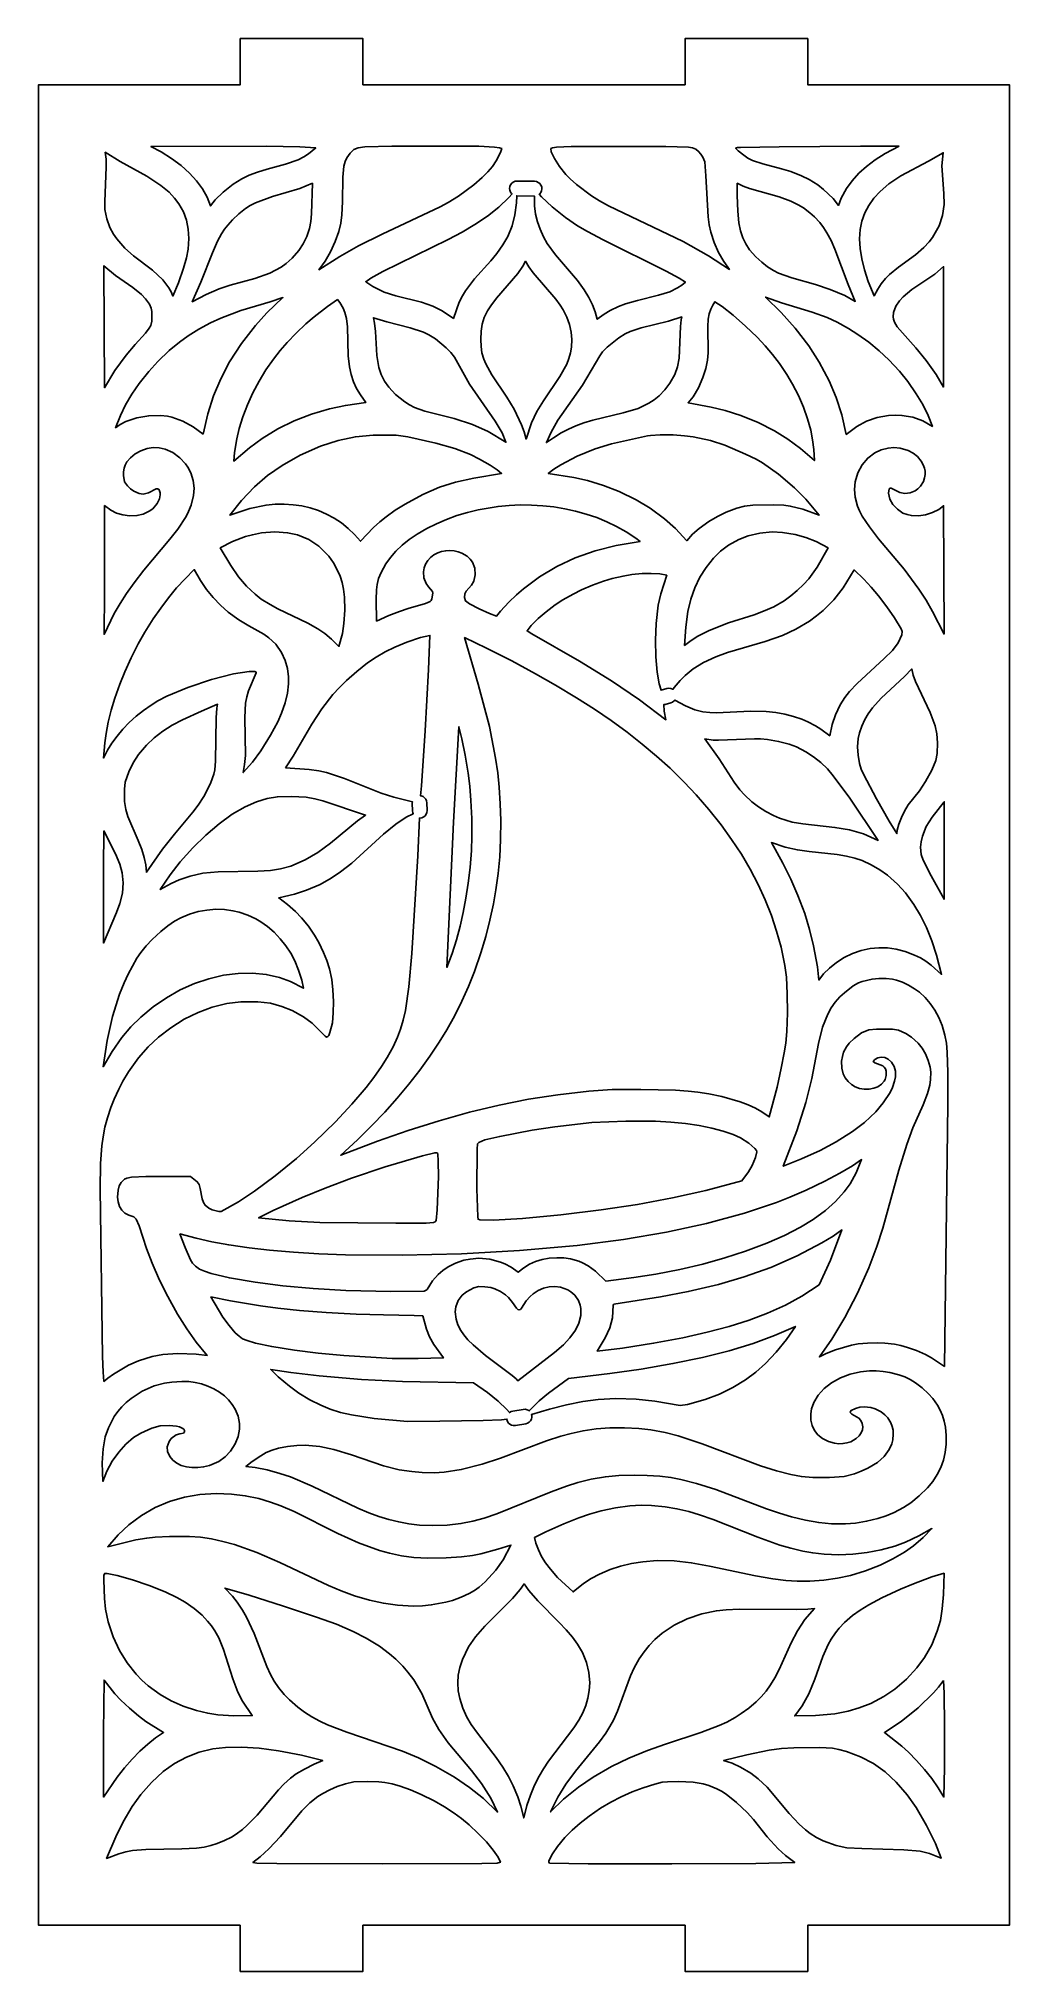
# Model space of a CAD drawing. Header units: millimetres. Extents: x 0 to 63, y 0 to 126.
import ezdxf

# ---------------------------------------------------------------- set-up
doc = ezdxf.new("R2010")
doc.units = ezdxf.units.MM
doc.layers.add('CUT', color=1, linetype='Continuous')

msp = doc.modelspace()

# ---------------------------------------------------------------- linework, layer by layer
at = {"layer": 'CUT'}
for points in [[(13.134, 3), (13.134, 0), (21.134, 0), (21.134, 3), (42.134, 3), (42.134, 0), (50.134, 0), (50.134, 3), (63.2679, 3), (63.2679, 123), (50.134, 123), (50.134, 126), (42.134, 126), (42.134, 123), (21.134, 123), (21.134, 126), (13.134, 126), (13.134, 123), (0, 123), (0, 3)], [(8.8542, 115.6101), (9.1463, 115.2228), (9.4304, 114.7141), (9.6289, 114.1724), (9.7463, 113.5904), (9.786, 112.9618), (9.7482, 112.2817), (9.6427, 111.7094), (9.451, 111.0472), (9.1047, 110.0848), (8.7481, 109.2121), (8.6497, 109.4555), (8.4824, 109.7607), (8.0846, 110.2798), (7.4191, 110.9093), (6.1778, 111.8421), (5.6265, 112.3327), (5.0971, 112.9407), (4.8837, 113.2556), (4.6497, 113.6899), (4.434, 114.2611), (4.3172, 114.8562), (4.3103, 115.3795), (4.4002, 117.6109), (4.3911, 118.1501), (4.3392, 118.5952), (5.3113, 117.9967), (7.0558, 117.0436), (7.9718, 116.434), (8.5016, 115.9834)], [(9.2808, 117.7212), (8.6661, 118.1821), (7.9837, 118.6144), (7.3217, 118.9719), (14.8561, 118.9832), (17.0272, 118.9405), (18.0571, 118.8722), (17.5849, 118.4819), (17.2912, 118.2901), (16.9189, 118.0976), (16.0908, 117.8135), (14.9035, 117.4998), (14.2739, 117.3048), (13.7227, 117.0934), (13.2324, 116.8567), (12.6715, 116.5095), (12.0217, 115.9943), (11.5031, 115.4834), (11.204, 115.0912), (10.9763, 115.6696), (10.68, 116.2016), (10.2945, 116.7251), (9.8268, 117.2329)], [(19.6863, 113.9759), (19.758, 114.5182), (19.7999, 115.3609), (19.8278, 116.9734), (19.9002, 117.6811), (19.979, 117.9875), (20.0892, 118.2369), (20.2976, 118.5316), (20.5488, 118.7842), (20.825, 118.8925), (21.2587, 118.9521), (23.0237, 118.9996), (28.6963, 118.9811), (29.7204, 118.9328), (30.0468, 118.8855), (30.1786, 118.8348), (30.1023, 118.5696), (29.8228, 118.024), (29.5832, 117.6692), (29.2851, 117.3179), (28.9154, 116.9475), (28.3712, 116.4742), (27.3672, 115.739), (26.6934, 115.3236), (26.1663, 115.046), (22.3865, 113.2598), (20.8506, 112.4921), (19.6218, 111.8026), (18.2702, 110.9339), (18.674, 111.4928), (19.0308, 112.1118), (19.3291, 112.7687), (19.5576, 113.4379)], [(36.0374, 115.7525), (35.0474, 116.4951), (34.6345, 116.8633), (34.3619, 117.1461), (33.9582, 117.66), (33.6124, 118.1969), (33.4077, 118.6201), (33.3904, 118.8329), (33.4939, 118.8813), (33.7556, 118.9209), (34.7161, 118.9593), (40.8744, 118.9659), (42.3588, 118.9306), (42.6239, 118.8892), (42.833, 118.7845), (43.01, 118.6436), (43.1685, 118.4672), (43.3006, 118.2638), (43.4135, 117.9725), (43.4945, 117.0493), (43.6285, 114.3899), (43.6957, 113.8534), (43.8055, 113.3769), (44.0312, 112.7036), (44.3187, 112.0602), (44.6585, 111.4655), (45.0246, 110.959), (43.6606, 111.8389), (42.0062, 112.7839), (37.1478, 115.1), (36.5541, 115.4233)], [(56.0781, 118.9906), (55.1812, 118.5081), (54.5319, 118.1011), (53.9591, 117.6745), (53.4628, 117.228), (53.0171, 116.7264), (52.6607, 116.2216), (52.3072, 115.5972), (52.1329, 115.1321), (51.777, 115.5721), (51.1558, 116.1686), (50.7876, 116.4606), (50.2192, 116.8157), (49.7218, 117.0631), (49.0316, 117.3321), (48.4069, 117.523), (47.193, 117.8397), (46.5348, 118.0552), (46.2269, 118.2187), (45.9602, 118.3983), (45.5938, 118.6875), (45.4214, 118.8591), (45.5585, 118.9007), (45.7421, 118.9107), (48.2709, 118.9553), (53.559, 119)], [(54.0753, 110.1577), (53.8238, 110.919), (53.6457, 111.6373), (53.5409, 112.3137), (53.5091, 112.95), (53.5498, 113.5477), (53.6627, 114.1089), (53.8478, 114.636), (54.1054, 115.1316), (54.4363, 115.5979), (54.8413, 116.0369), (55.4056, 116.5257), (56.1951, 117.0471), (57.9935, 118.0054), (58.9585, 118.5603), (58.8581, 117.7084), (59.0035, 115.9), (59.01, 115.1799), (58.9129, 114.4612), (58.6869, 113.8035), (58.267, 113.0409), (58.0517, 112.7567), (57.6984, 112.3743), (57.1594, 111.9004), (56.0338, 111.0952), (55.4663, 110.6326), (55.1909, 110.3553), (54.9225, 110.0234), (54.6951, 109.6773), (54.4532, 109.225)], [(12.1149, 113.5738), (12.3245, 113.8503), (12.639, 114.1959), (13.0441, 114.5716), (13.4798, 114.9241), (13.7806, 115.1123), (14.1423, 115.2897), (15.241, 115.7009), (17.0325, 116.2343), (17.8467, 116.5693), (17.7897, 114.578), (17.7426, 114.09), (17.6483, 113.6224), (17.4739, 113.1059), (17.2442, 112.6261), (16.961, 112.1844), (16.534, 111.6885), (16.1356, 111.3387), (15.8046, 111.1048), (15.4468, 110.896), (15.0624, 110.7135), (14.091, 110.3681), (12.4781, 109.9196), (11.7676, 109.6885), (10.9169, 109.3311), (10.015, 108.8525), (10.57, 110.121), (11.3382, 112.0476), (11.6656, 112.7921), (11.9189, 113.2678)], [(35.862, 109.1318), (35.5621, 109.624), (35.1154, 110.2302), (33.6853, 111.9026), (33.152, 112.6459), (32.9113, 113.0803), (32.6916, 113.5746), (32.5118, 114.0663), (32.3803, 114.5554), (32.308, 115.1043), (32.315768, 115.739424), (31.16193, 115.753536), (31.157203, 115.754217), (31.1469, 115.2882), (31.0471, 114.5049), (30.8616, 113.7885), (30.5792, 113.1107), (30.261, 112.5552), (29.8596, 111.9913), (29.4739, 111.5241), (28.4103, 110.3384), (27.8154, 109.5533), (27.6244, 109.2397), (27.4173, 108.8242), (27.0386, 107.7621), (26.303, 108.2547), (25.6849, 108.5527), (24.9439, 108.8124), (23.2826, 109.2421), (22.5178, 109.4832), (21.7712, 109.8399), (21.3139, 110.1471), (21.6483, 110.3781), (22.4416, 110.8143), (26.6931, 112.9096), (27.6077, 113.3912), (28.4375, 113.8748), (29.2603, 114.4294), (29.9974, 115.0238), (30.6501, 115.6382), (30.855136, 115.87397), (30.824263, 115.898265), (30.749204, 115.998602), (30.702671, 116.114946), (30.687836, 116.23937), (30.70571, 116.363394), (30.755074, 116.478566), (30.832565, 116.577037), (30.932902, 116.652096), (31.049246, 116.698629), (31.17367, 116.713464), (32.327508, 116.699352), (32.451532, 116.681478), (32.566704, 116.632114), (32.665175, 116.554623), (32.740234, 116.454286), (32.786767, 116.337942), (32.801602, 116.213518), (32.783729, 116.089494), (32.734364, 115.974322), (32.656873, 115.875851), (32.631166, 115.85662), (32.7661, 115.689), (33.4631, 115.0276), (34.3289, 114.3432), (35.1318, 113.7987), (35.765, 113.429), (36.7978, 112.8823), (40.9045, 110.8353), (41.7434, 110.3806), (42.1518, 110.1255), (41.9118, 109.9274), (41.645, 109.7548), (41.1288, 109.4912), (40.3995, 109.2678), (39.0409, 108.9376), (38.2465, 108.7125), (37.7929, 108.5479), (37.2586, 108.2729), (36.865, 108.0316), (36.4046, 107.7032), (36.2744, 108.1867), (36.1015, 108.6495)], [(49.512, 115.1698), (49.8514, 114.9624), (50.2696, 114.6512), (50.5586, 114.3908), (50.9128, 114.0056), (51.1559, 113.6871), (51.3807, 113.342), (51.6531, 112.8391), (51.8958, 112.2852), (52.7611, 109.9809), (53.2297, 108.8702), (52.5367, 109.2543), (51.5886, 109.6459), (50.6232, 109.9648), (49.0909, 110.403), (48.2328, 110.7153), (47.9002, 110.8783), (47.508, 111.124), (47.127, 111.4251), (46.7367, 111.7848), (46.3377, 112.2378), (46.0881, 112.6149), (45.8927, 113.0228), (45.7452, 113.4781), (45.6402, 113.9974), (45.5611, 114.7599), (45.5285, 115.7772), (45.5343, 116.5742), (45.9121, 116.3916), (46.3414, 116.234), (48.2746, 115.6803), (49.0232, 115.4132)], [(6.7041, 109.311), (6.9693, 109.0394), (7.2237, 108.696), (7.3437, 108.4253), (7.3794, 108.2154), (7.3736, 107.5778), (7.3037, 107.3095), (7.2102, 107.1317), (6.9652, 106.8091), (6.29, 106.0662), (5.7031, 105.3712), (4.9694, 104.3578), (4.2935, 103.2371), (4.2553, 111.1981), (5.0083, 110.5538), (6.137, 109.7716)], [(29.5394, 104.0819), (29.1391, 104.7979), (29.0096, 105.1105), (28.8962, 105.5119), (28.8373, 105.9287), (28.8204, 106.3955), (28.8421, 106.9213), (28.9144, 107.3863), (29.0485, 107.8188), (29.2571, 108.248), (29.4708, 108.5846), (29.8429, 109.0738), (31.2366, 110.6971), (31.5672, 111.1632), (31.7364, 111.484), (31.9511, 111.13), (32.2394, 110.7371), (33.7012, 109.0082), (33.9964, 108.6243), (34.1885, 108.3229), (34.4309, 107.8466), (34.6062, 107.3631), (34.7146, 106.8748), (34.756, 106.3834), (34.7305, 105.8908), (34.6672, 105.5213), (34.5659, 105.153), (34.4264, 104.7869), (33.9664, 103.9798), (32.9092, 102.3956), (32.4764, 101.6819), (32.1321, 100.9472), (31.7667, 99.8984), (31.6426, 100.3575), (31.4708, 100.8304), (30.9886, 101.8441), (30.5211, 102.6337)], [(55.7753, 107.5252), (55.7114, 107.7018), (55.6889, 107.8702), (55.7242, 108.1411), (55.8796, 108.5565), (56.1041, 108.9037), (56.3497, 109.1717), (56.9217, 109.643), (58.4103, 110.6474), (58.9824, 111.1421), (58.9814, 105.862), (58.9695, 103.2869), (58.4891, 104.1032), (57.841, 105.0211), (57.1734, 105.849), (55.9639, 107.2188)], [(7.1843, 104.3105), (7.775, 104.9572), (8.5111, 105.6614), (9.1718, 106.2092), (9.7342, 106.6167), (10.4478, 107.0647), (11.2109, 107.4738), (11.8836, 107.7844), (13.1753, 108.2723), (15.0844, 108.8324), (15.9233, 109.1214), (14.8688, 108.1234), (14.1239, 107.3028), (13.227, 106.1273), (12.4483, 104.9198), (11.8731, 103.8293), (11.406, 102.7109), (11.036, 101.5412), (10.7212, 100.2174), (10.0768, 100.693), (9.3886, 101.0617), (8.6745, 101.32), (8.396, 101.3808), (7.9508, 101.4323), (7.1711, 101.4156), (6.3948, 101.2782), (5.6797, 101.0312), (5.3044, 100.8359), (5.0094, 100.6338), (5.3289, 101.4395), (5.6651, 102.1299), (6.0768, 102.8275), (6.5547, 103.5212)], [(13.6109, 102.1307), (13.9644, 102.9027), (14.368, 103.6624), (14.8167, 104.4006), (15.3056, 105.1083), (15.7401, 105.6685), (16.196, 106.1962), (16.7819, 106.7976), (17.4216, 107.4055), (17.9625, 107.8703), (18.8228, 108.5403), (19.4729, 108.99), (19.6294, 108.8056), (19.8399, 108.4295), (19.9603, 108.1429), (20.069, 107.746), (20.1284, 107.2018), (20.1806, 105.3264), (20.2669, 104.6108), (20.3789, 104.0961), (20.5302, 103.6298), (20.7259, 103.1942), (20.9678, 102.7813), (21.3196, 102.2708), (19.992, 102.0893), (18.9487, 101.8695), (17.7868, 101.5253), (16.6622, 101.0849), (15.5875, 100.5536), (14.5725, 99.9358), (13.7382, 99.3258), (12.7161, 98.456), (12.7692, 99.0286), (12.9134, 99.9067), (13.0733, 100.5857), (13.3122, 101.3553)], [(43.5924, 105.0495), (43.6305, 105.5264), (43.6085, 107.2304), (43.6378, 107.7195), (43.7073, 108.0546), (43.8122, 108.3625), (43.9348, 108.6358), (44.078, 108.8529), (44.5485, 108.5468), (45.261, 107.9746), (46.0742, 107.2599), (46.8387, 106.5287), (47.3604, 105.9713), (47.8392, 105.403), (48.2833, 104.8181), (48.7687, 104.0976), (49.132, 103.4847), (49.5171, 102.738), (49.8447, 101.9833), (50.1126, 101.2248), (50.319, 100.4671), (50.4426, 99.8393), (50.521, 99.2176), (50.5601, 98.4878), (49.6483, 99.2808), (48.8268, 99.8886), (47.9509, 100.4332), (46.8888, 100.976), (45.7656, 101.4324), (44.7385, 101.758), (43.8277, 101.9809), (42.3307, 102.2578), (42.67, 102.6583), (43.0089, 103.2357), (43.2999, 103.9152), (43.4783, 104.4872)], [(50.1899, 105.968), (49.3073, 107.1226), (48.4036, 108.1396), (47.38, 109.1514), (48.4197, 108.7878), (50.4264, 108.176), (51.3977, 107.8253), (52.0373, 107.5251), (52.7889, 107.1103), (53.3982, 106.7229), (54.1044, 106.2123), (54.7786, 105.6564), (55.4156, 105.0607), (56.1049, 104.322), (56.6437, 103.6572), (57.2046, 102.8524), (57.6214, 102.1431), (57.974, 101.4217), (58.2518, 100.7148), (57.6283, 101.0809), (56.9673, 101.3135), (56.2611, 101.432), (55.8239, 101.4495), (55.3859, 101.427), (54.6529, 101.2995), (53.9509, 101.0597), (53.3195, 100.7175), (52.6364, 100.204), (52.3423, 101.4767), (51.982, 102.5984), (51.5163, 103.702), (50.8764, 104.905)], [(25.8654, 106.4247), (26.569, 105.8387), (26.855, 105.5486), (27.0946, 105.2269), (28.0875, 103.4788), (29.7652, 101.0624), (30.203, 100.2978), (30.4551, 99.6895), (29.2986, 100.3892), (28.2685, 100.854), (27.0767, 101.2404), (25.1654, 101.7206), (24.5035, 101.9599), (24.1681, 102.1261), (23.8598, 102.318), (23.2624, 102.8082), (22.8238, 103.2814), (22.5475, 103.6774), (22.332, 104.0998), (22.1729, 104.5595), (22.0316, 105.3424), (21.9637, 106.9032), (21.8942, 107.4559), (21.8168, 107.8058), (22.6886, 107.5355), (24.2197, 107.1565), (25.0729, 106.8624), (25.4311, 106.6909)], [(36.7568, 105.5733), (37.0632, 105.8851), (37.807, 106.5023), (38.22, 106.7557), (38.5615, 106.9129), (39.2669, 107.1456), (41.056, 107.5922), (41.9133, 107.8568), (41.8691, 107.6743), (41.8274, 107.2272), (41.7447, 105.167), (41.6479, 104.5998), (41.4557, 104.111), (41.1319, 103.5352), (40.8084, 103.0986), (40.4351, 102.7129), (40.1221, 102.4563), (39.7803, 102.2278), (39.0716, 101.8801), (38.0981, 101.5997), (36.1248, 101.1302), (35.5404, 100.9538), (35.0202, 100.7619), (34.5385, 100.5453), (34.0645, 100.2929), (33.5554, 99.9826), (33.0966, 99.6639), (33.4094, 100.3522), (33.8487, 101.1176), (35.4431, 103.4057), (36.5679, 105.3198)], [(17.0371, 98.8362), (18.378, 99.4242), (19.531, 99.8089), (20.6483, 100.0483), (21.8091, 100.1599), (23.3121, 100.1536), (24.0548, 100.049), (25.8942, 99.6361), (27.1197, 99.2885), (28.1498, 98.8823), (28.7249, 98.5924), (29.4391, 98.1846), (29.8954, 97.887), (30.1683, 97.6607), (28.3662, 97.3559), (27.1641, 97.081), (26.13, 96.7533), (25.0304, 96.2822), (23.8783, 95.6583), (23.2402, 95.2526), (22.6504, 94.8345), (22.2396, 94.5079), (21.8158, 94.1234), (20.9803, 93.2357), (20.5952, 93.6757), (20.1801, 94.0727), (19.736, 94.4311), (19.258, 94.743), (18.7588, 95.0092), (18.24, 95.23), (17.7034, 95.4049), (17.1512, 95.534), (16.5852, 95.6169), (16.0075, 95.6535), (15.4202, 95.6438), (14.8249, 95.5874), (13.7687, 95.3757), (12.451, 94.9421), (13.2185, 95.888), (14.06, 96.7788), (14.9195, 97.5212), (15.8613, 98.1808)], [(36.8194, 96.8725), (35.7788, 97.1906), (34.8838, 97.3898), (33.2153, 97.6563), (33.5875, 97.9395), (34.0251, 98.2172), (35.0923, 98.7717), (36.2737, 99.2557), (37.3466, 99.5771), (39.6936, 100.1136), (39.8819, 100.1365), (40.5133, 100.1685), (41.3496, 100.1651), (42.0862, 100.1153), (42.6599, 100.0415), (43.7976, 99.7991), (44.7161, 99.5004), (46.0791, 98.9216), (46.7578, 98.5855), (47.1796, 98.3423), (48.2297, 97.5982), (49.2698, 96.7218), (49.9943, 95.9849), (50.8727, 94.9287), (49.7983, 95.3345), (48.9879, 95.5283), (48.5595, 95.5812), (47.9167, 95.616), (46.5386, 95.5922), (46.004, 95.5205), (45.499, 95.3898), (44.8056, 95.1252), (44.236, 94.8559), (43.6826, 94.5277), (43.0416, 94.0649), (42.6214, 93.6886), (42.2447, 93.2682), (41.5087, 94.0542), (40.7972, 94.6974), (39.8607, 95.381), (38.9513, 95.9258), (37.8381, 96.4718)], [(5.4819, 94.9481), (5.9262, 94.8955), (6.3989, 94.911), (6.8205, 95.0064), (7.2014, 95.1856), (7.4319, 95.3558), (7.7235, 95.6988), (7.8662, 95.9955), (7.9296, 96.262), (7.9302, 96.3874), (7.8514, 96.5944), (7.7642, 96.6591), (7.6518, 96.6556), (7.1595, 96.3841), (6.8065, 96.3136), (6.5574, 96.347), (6.204, 96.4941), (5.9845, 96.6502), (5.7899, 96.8359), (5.5989, 97.116), (5.5307, 97.521), (5.5309, 97.763), (5.5673, 97.9877), (5.6399, 98.2012), (5.7479, 98.4032), (5.9758, 98.6821), (6.2814, 98.9284), (6.6626, 99.136), (7.0629, 99.276), (7.4605, 99.3405), (7.8537, 99.3307), (8.2406, 99.247), (8.7435, 99.0204), (9.2099, 98.6745), (9.5718, 98.2749), (9.7225, 98.0528), (9.9077, 97.6984), (10.0729, 97.2001), (10.1376, 96.6909), (10.0996, 96.2077), (9.9428, 95.5866), (9.7742, 95.1714), (9.6083, 94.8495), (9.0705, 94.0314), (8.5391, 93.3604), (6.8552, 91.3593), (6.2169, 90.5221), (5.7337, 89.8353), (5.3063, 89.1723), (4.9295, 88.5255), (4.2606, 87.16), (4.2902, 89.8849), (4.2931, 95.5552), (4.7042, 95.2523), (5.0759, 95.0665)], [(54.7484, 93.3991), (54.1443, 94.1667), (53.6749, 94.8664), (53.495, 95.2077), (53.3623, 95.5308), (53.2091, 96.1117), (53.1698, 96.6168), (53.2168, 97.1075), (53.3863, 97.6857), (53.6661, 98.2068), (54.0421, 98.6511), (54.5, 98.9996), (54.9159, 99.1968), (55.3686, 99.3115), (55.7286, 99.3377), (56.1614, 99.3036), (56.6744, 99.1604), (57.006, 98.9836), (57.2884, 98.7502), (57.5184, 98.4615), (57.652, 98.2258), (57.739, 98.0069), (57.7822, 97.7972), (57.7844, 97.5864), (57.7462, 97.3634), (57.6667, 97.1264), (57.4761, 96.8164), (57.31, 96.6494), (57.1194, 96.517), (56.8017, 96.389), (56.465, 96.3525), (56.1296, 96.4152), (55.5626, 96.702), (55.4933, 96.6954), (55.4366, 96.6444), (55.397, 96.3634), (55.4764, 95.9875), (55.6737, 95.6364), (55.9685, 95.3198), (56.3311, 95.0752), (56.5988, 94.967), (56.8889, 94.9072), (57.3434, 94.895), (57.8127, 94.9626), (58.2621, 95.1006), (58.6721, 95.3063), (58.9811, 95.5436), (59.0141, 87.1838), (58.2696, 88.6605), (57.8456, 89.3825), (57.3793, 90.1032), (56.4217, 91.4088)], [(22.6296, 91.7553), (22.9331, 92.1793), (23.2883, 92.5848), (23.6955, 92.9717), (24.1552, 93.3402), (24.6674, 93.6902), (25.2956, 94.0578), (25.9312, 94.3782), (26.5875, 94.6616), (27.262, 94.908), (27.9521, 95.1172), (28.6552, 95.2892), (29.9453, 95.505), (30.671, 95.5728), (31.3998, 95.6032), (32.1292, 95.5964), (32.8566, 95.5522), (33.5793, 95.4708), (34.2947, 95.3519), (35.0003, 95.1958), (35.6934, 95.0024), (36.3716, 94.7716), (37.0321, 94.5034), (37.6723, 94.1981), (38.2898, 93.8556), (38.9268, 93.4436), (39.2032, 93.2219), (37.6496, 92.9507), (36.2706, 92.6013), (34.9782, 92.147), (33.7709, 91.5865), (32.6438, 90.9179), (31.5954, 90.1402), (31.139, 89.7452), (30.6357, 89.2602), (30.0916, 88.677), (29.8352, 88.3447), (29.3786, 88.5135), (28.702, 88.8284), (28.0866, 89.1578), (27.8253, 89.3413), (27.7649, 89.5761), (27.7809, 89.8039), (27.8673, 89.9875), (28.2215, 90.3781), (28.3575, 90.6403), (28.4542, 91.0508), (28.4273, 91.4711), (28.27, 91.8686), (28.1197, 92.0735), (27.9286, 92.2528), (27.5838, 92.4591), (27.3344, 92.5492), (27.0722, 92.6044), (26.8029, 92.6246), (26.532, 92.6093), (26.2651, 92.5579), (26.0078, 92.4697), (25.7662, 92.3437), (25.5469, 92.1793), (25.3558, 91.9748), (25.2107, 91.7437), (25.1197, 91.5067), (25.0752, 91.2502), (25.1072, 90.8506), (25.2536, 90.4766), (25.407, 90.2531), (25.6623, 89.9679), (25.6957, 89.8577), (25.6303, 89.4733), (25.588, 89.3817), (25.5076, 89.3094), (25.2059, 89.1813), (24.0759, 88.8565), (23.5136, 88.6638), (22.8188, 88.3868), (22.028, 88.0254), (22.0026, 89.4463), (22.0163, 90.0585), (22.0543, 90.4065), (22.1526, 90.7981), (22.3218, 91.1995)], [(14.5107, 89.4653), (14.1027, 89.7744), (13.5481, 90.2954), (13.0332, 90.9119), (12.5263, 91.6538), (11.8402, 92.8026), (12.6372, 93.2242), (13.4876, 93.5423), (13.9272, 93.6605), (14.5181, 93.7735), (15.3922, 93.8442), (16.2193, 93.7911), (16.8687, 93.6436), (17.2428, 93.5076), (17.599, 93.3386), (17.9358, 93.1376), (18.2524, 92.9061), (18.64, 92.5521), (18.9033, 92.2543), (19.2151, 91.8166), (19.4178, 91.4596), (19.6435, 90.9475), (19.7777, 90.5383), (19.8699, 90.1056), (19.9286, 89.594), (19.9521, 88.744), (19.8979, 87.8822), (19.7941, 87.2258), (19.5672, 86.3752), (19.0955, 86.8511), (18.6473, 87.2191), (18.204, 87.5178), (17.5354, 87.9023), (15.598, 88.832), (15.0813, 89.1068)], [(43.9822, 92.133), (44.4511, 92.5947), (44.9683, 92.9847), (45.6443, 93.3574), (46.2469, 93.5877), (47.0083, 93.7663), (47.8017, 93.8371), (48.4797, 93.8126), (49.3045, 93.6815), (49.9938, 93.4866), (50.6785, 93.2129), (51.4569, 92.8023), (50.7355, 91.5455), (50.1976, 90.789), (49.856, 90.4138), (49.4435, 90.0218), (49.0248, 89.667), (48.6004, 89.3587), (47.9114, 88.9609), (47.2476, 88.6678), (46.6311, 88.445), (44.964, 87.9171), (43.6989, 87.4174), (42.9185, 87.0154), (42.4423, 86.7026), (42.1057, 86.4432), (42.1804, 87.6327), (42.3223, 88.6511), (42.5143, 89.4519), (42.7737, 90.1931), (43.1026, 90.882), (43.5036, 91.5254)], [(4.9594, 82.9932), (5.2853, 83.9163), (5.6071, 84.7102), (6.0282, 85.6321), (6.4944, 86.5411), (6.9271, 87.3034), (7.4663, 88.1656), (7.955, 88.8753), (8.4655, 89.5521), (8.9949, 90.1907), (9.5404, 90.7857), (10.145, 91.3842), (10.5525, 90.6791), (10.9447, 90.0977), (11.3745, 89.561), (11.8446, 89.0681), (12.3621, 88.612), (13.0523, 88.1066), (13.6942, 87.7116), (14.6659, 87.1814), (15.0105, 86.9472), (15.4673, 86.5152), (15.8214, 85.986), (16.0611, 85.4563), (16.2169, 84.9393), (16.2923, 84.3944), (16.2944, 83.9364), (16.2235, 83.3347), (16.0701, 82.6986), (15.8331, 82.027), (15.5831, 81.4635), (15.115, 80.5865), (14.4825, 79.5746), (13.939, 78.8353), (13.3342, 78.154), (13.4263, 78.6781), (13.4736, 79.2763), (13.4446, 81.7381), (13.4906, 82.6731), (13.5654, 83.0889), (13.6836, 83.4805), (14.1836, 84.6529), (14.1536, 84.7203), (14.0981, 84.7506), (13.7125, 84.7491), (12.6926, 84.5796), (11.262, 84.216), (9.726, 83.7059), (8.3574, 83.1257), (7.7712, 82.822), (7.33, 82.5565), (6.8321, 82.2098), (6.3542, 81.8274), (5.9036, 81.4166), (5.4851, 80.9826), (5.1071, 80.5337), (4.774, 80.075), (4.4934, 79.6145), (4.2332, 79.098), (4.3137, 80.0889), (4.3942, 80.6939), (4.5362, 81.4427), (4.7255, 82.2109)], [(46.4288, 82.158), (44.1631, 82.0472), (43.7519, 82.0596), (43.291, 82.114), (42.7702, 82.2483), (42.1592, 82.4973), (41.457092, 82.87817), (41.419586, 82.82839), (41.32085, 82.751237), (41.20551, 82.702267), (40.82489, 82.596681), (40.739931, 82.584734), (40.7753, 82.1659), (40.881, 81.5985), (39.1703, 82.9036), (37.3452, 84.1372), (35.2463, 85.422), (32.1391, 87.1892), (31.8354, 87.3914), (32.1093, 87.7431), (32.5607, 88.1956), (33.0726, 88.6384), (33.6649, 89.0784), (34.1709, 89.407), (34.8354, 89.7857), (35.3871, 90.0605), (36.0937, 90.3659), (36.8107, 90.6255), (37.3853, 90.798), (38.097, 90.9665), (38.6553, 91.0614), (39.3313, 91.1275), (39.9308, 91.1348), (40.4968, 91.0991), (40.9421, 91.0169), (40.5513, 89.795), (40.3893, 89.0604), (40.2454, 87.8682), (40.1992, 86.7929), (40.227, 85.708), (40.3216, 84.693), (40.4523, 83.9398), (40.568271, 83.521747), (40.94889, 83.627333), (41.072975, 83.644781), (41.197347, 83.62952), (41.313532, 83.582589), (41.327826, 83.571819), (41.4173, 83.6962), (41.8071, 84.1464), (42.1342, 84.4737), (42.6578, 84.9078), (43.3324, 85.3189), (44.1473, 85.7029), (44.897, 85.9852), (47.3439, 86.7027), (48.483, 87.0957), (49.3587, 87.4937), (50.2515, 88.0344), (50.7093, 88.3642), (51.1373, 88.719), (51.8276, 89.4135), (52.4474, 90.2069), (53.162, 91.3603), (53.7782, 90.757), (54.2529, 90.2406), (54.7324, 89.6714), (55.2849, 88.9555), (55.7779, 88.2464), (56.2116, 87.5325), (56.2914, 87.3399), (56.2559, 87.1314), (56.0225, 86.6213), (55.6424, 86.1132), (55.1192, 85.5818), (53.3482, 83.9569), (52.8551, 83.4375), (52.5482, 83.0527), (52.2418, 82.5705), (51.9311, 81.9276), (51.7172, 81.2879), (51.5663, 80.5501), (50.9798, 80.9747), (50.6244, 81.1979), (50.1292, 81.4589), (49.7394, 81.6282), (49.1998, 81.8162), (48.6358, 81.9627), (48.042, 82.0689), (47.4197, 82.1345)], [(16.0804, 78.4547), (16.5975, 79.2284), (17.8144, 81.3111), (18.4575, 82.314), (19.175, 83.2421), (19.6031, 83.7077), (20.0725, 84.1631), (20.74, 84.7472), (21.4438, 85.3006), (22.0066, 85.6833), (22.5873, 86.0197), (23.2234, 86.3333), (23.9916, 86.6577), (24.8892, 86.9575), (25.5005, 87.0991), (25.4097, 84.873), (25.1883, 80.8814), (24.9562, 77.2911), (24.891912, 76.634303), (24.936056, 76.629883), (25.053258, 76.585554), (25.154993, 76.512401), (25.234328, 76.41541), (25.285857, 76.301191), (25.306068, 76.177526), (25.321468, 75.682526), (25.308983, 75.557844), (25.264654, 75.440642), (25.191501, 75.338907), (25.09451, 75.259572), (24.980291, 75.208043), (24.856626, 75.187832), (24.820739, 75.191426), (24.7119, 72.7189), (24.3265, 66.3679), (24.1383, 64.1949), (23.9142, 62.6513), (23.7672, 62.0005), (23.5951, 61.4289), (23.392, 60.8994), (23.0962, 60.2626), (22.7254, 59.5878), (22.35, 58.9891), (21.8452, 58.2676), (21.3552, 57.6296), (20.4215, 56.527), (19.3422, 55.3764), (17.9875, 54.0565), (16.798, 52.9939), (15.4159, 51.8697), (14.0669, 50.8673), (13.0202, 50.1763), (11.8905, 49.5459), (11.7497, 49.5364), (11.3051, 49.6523), (11.0933, 49.7495), (10.8624, 49.947), (10.7506, 50.1274), (10.6649, 50.3612), (10.535, 51.046), (10.458, 51.3007), (10.3372, 51.475), (9.8963, 51.8109), (6.9763, 51.8122), (6.0527, 51.7741), (5.7523, 51.7125), (5.5932, 51.6363), (5.3773, 51.4348), (5.2491, 51.2112), (5.1724, 50.9372), (5.1381, 50.4809), (5.178, 50.1703), (5.2795, 49.8701), (5.4239, 49.6327), (5.6261, 49.4373), (5.8792, 49.299), (6.2035, 49.1907), (6.3545, 49.0387), (6.5475, 48.5928), (7.0391, 47.1324), (7.408, 46.163), (7.8835, 45.0668), (8.4087, 43.9971), (9.0474, 42.8467), (9.6479, 41.8894), (10.2693, 41.0118), (10.9771, 40.1435), (10.2663, 40.2459), (9.0687, 40.2727), (8.0858, 40.2115), (7.4017, 40.0776), (6.5115, 39.7982), (5.8518, 39.5143), (4.8874, 38.9345), (4.5031, 38.6713), (4.2484, 38.4602), (4.1978, 39.0616), (4.16, 40.0944), (4, 50.9958), (4.0283, 52.6621), (4.1134, 53.8203), (4.1951, 54.4061), (4.3219, 55.0306), (4.4861, 55.6337), (4.7128, 56.3144), (4.9269, 56.8596), (5.2284, 57.5196), (5.4955, 58.0286), (5.8599, 58.6388), (6.5091, 59.5479), (7.1381, 60.2674), (7.8182, 60.9079), (8.6053, 61.5081), (9.4932, 62.0661), (10.3947, 62.5161), (11.3151, 62.8607), (12.2669, 63.1014), (13.184, 63.21), (14.2834, 63.213), (15.1212, 63.1088), (15.8435, 62.9126), (16.5322, 62.6415), (17.2714, 62.2272), (17.8186, 61.806), (18.671, 60.9623), (18.7652, 60.9129), (18.8533, 60.9397), (18.9032, 61.0018), (18.9855, 61.2081), (19.1413, 61.8429), (19.2038, 62.4924), (19.2175, 63.2347), (19.1832, 63.9869), (19.1007, 64.6673), (18.9464, 65.3503), (18.777, 65.8986), (18.5723, 66.4288), (18.2682, 67.0647), (17.9853, 67.5543), (17.5869, 68.1344), (17.1402, 68.6771), (16.7464, 69.0859), (16.216, 69.5568), (15.6518, 69.9782), (16.6673, 70.2194), (17.4645, 70.4756), (18.3412, 70.8562), (19.0717, 71.2661), (19.68, 71.675), (20.423, 72.2537), (22.4844, 74.1275), (23.2743, 74.7939), (23.9555, 75.2465), (24.411781, 75.463313), (24.382143, 75.529009), (24.361932, 75.652674), (24.346532, 76.147674), (24.35735, 76.255706), (23.1543, 76.5554), (22.3238, 76.8162), (19.9353, 77.758), (18.7622, 78.1473), (18.2593, 78.2652), (17.6383, 78.3594)], [(24.1345, 57.8335), (24.8449, 58.7448), (25.5043, 59.6595), (26.1138, 60.5793), (26.6068, 61.389), (27.1237, 62.3198), (27.5918, 63.2569), (28.0125, 64.2029), (28.3985, 65.1912), (28.8192, 66.4074), (29.1415, 67.4735), (29.4157, 68.5301), (29.6434, 69.5846), (29.8054, 70.5106), (29.9485, 71.5759), (30.0483, 72.6569), (30.1057, 73.7582), (30.1211, 75.0229), (30.0913, 76.1221), (30.0184, 77.2004), (29.9177, 78.1418), (29.7807, 79.0961), (29.3765, 81.1616), (28.6464, 83.915), (27.7606, 86.9587), (29.197, 86.2647), (30.8361, 85.4284), (32.3785, 84.5993), (33.6878, 83.8566), (35.0595, 83.0317), (36.2229, 82.2869), (37.3226, 81.5371), (38.362, 80.7797), (39.3448, 80.0121), (40.2743, 79.2318), (41.1539, 78.4359), (42.0774, 77.5304), (42.8635, 76.6934), (43.6917, 75.7356), (44.4767, 74.7449), (45.1632, 73.7988), (45.8029, 72.8269), (46.3816, 71.8472), (46.9001, 70.858), (47.3591, 69.8578), (47.7594, 68.8451), (48.1018, 67.8182), (48.3866, 66.7756), (48.6395, 65.582), (48.7375, 64.8252), (48.7937, 63.7233), (48.7997, 62.4813), (48.7553, 61.2808), (48.6894, 60.5177), (48.5923, 59.8736), (48.4039, 58.8884), (48.1246, 57.6432), (47.624, 55.7022), (47.1413, 56.0345), (46.7157, 56.2715), (46.2405, 56.4891), (45.7165, 56.6873), (44.5222, 57.026), (43.6811, 57.1979), (42.9545, 57.3138), (42.3381, 57.3846), (41.4989, 57.4395), (39.2401, 57.5006), (37.3909, 57.4815), (35.8606, 57.3787), (33.8331, 57.1495), (31.935, 56.8519), (30.0167, 56.4716), (28.0732, 56.0075), (26.0991, 55.4584), (24.0891, 54.8232), (22.0839, 54.1175), (19.6919, 53.1995), (20.7746, 54.2112), (21.6931, 55.1147), (22.5594, 56.0194), (23.3725, 56.925)], [(53.3793, 79.8369), (53.4187, 80.3724), (53.4914, 80.7367), (53.652, 81.1874), (53.8436, 81.608), (54.0658, 81.9908), (54.3436, 82.3696), (54.9214, 83.0012), (56.429, 84.4226), (56.9036, 84.9076), (57.0074, 84.5102), (57.162, 84.0905), (58.1027, 82.079), (58.4416, 81.192), (58.5421, 80.6706), (58.5871, 80.0953), (58.5626, 79.3985), (58.479, 78.9389), (58.225, 78.3103), (57.8112, 77.569), (57.4032, 76.9712), (56.6829, 76.0433), (56.4301, 75.6412), (56.2354, 75.2227), (56.0715, 74.7844), (55.9657, 74.398), (55.94, 74.1703), (55.4331, 74.9864), (54.5996, 76.4446), (53.7515, 78.0465), (53.6101, 78.3649), (53.4988, 78.7377), (53.4062, 79.2793)], [(5.6387, 77.5267), (5.8698, 78.2091), (6.155, 78.7872), (6.5106, 79.3351), (7.0281, 79.9499), (7.533, 80.4243), (8.1034, 80.8621), (8.6945, 81.2354), (9.3721, 81.5822), (10.6179, 82.163), (11.6649, 82.603), (11.6045, 82.3582), (11.5612, 81.7275), (11.5201, 78.9072), (11.4827, 78.3357), (11.4198, 78.0459), (11.2209, 77.5084), (11.0113, 77.0545), (10.7604, 76.5981), (10.3893, 76.0251), (10.0469, 75.5655), (8.8585, 74.1413), (8.0741, 73.1506), (7.0233, 71.6562), (6.987, 72.1367), (6.8848, 72.6059), (6.7181, 73.1409), (6.4905, 73.7328), (5.8213, 75.2939), (5.685, 75.745), (5.605, 76.273), (5.594, 77.0768)], [(28.0006, 78.1141), (28.1037, 77.2758), (28.1778, 76.325), (28.2272, 75.1482), (28.2364, 73.9868), (28.209, 73.0748), (28.1184, 71.9698), (28.0001, 70.9472), (27.8533, 69.9722), (27.6764, 69.0359), (27.4678, 68.1292), (27.2252, 67.243), (26.9469, 66.368), (26.6099, 65.4449), (27.0454, 74.9098), (27.3963, 81.1452), (27.5908, 80.3632), (27.8091, 79.2784)], [(47.4984, 80.3102), (48.223, 80.1894), (48.9091, 80.0136), (49.4013, 79.8272), (50.001, 79.5144), (50.5085, 79.1832), (50.987, 78.8139), (51.4083, 78.4004), (51.7945, 77.9501), (52.8732, 76.4757), (54.7116, 73.7311), (53.7517, 74.1601), (52.8556, 74.411), (51.9026, 74.5736), (49.8117, 74.8033), (49.118, 74.92), (48.2806, 75.1859), (47.8862, 75.3542), (47.3871, 75.6139), (46.9206, 75.9133), (46.4884, 76.2514), (46.0061, 76.7066), (45.7024, 77.0364), (45.3384, 77.5167), (44.3465, 79.0413), (43.43, 80.3533), (43.971, 80.2737), (44.3203, 80.2576), (46.6478, 80.351), (47.0441, 80.3493)], [(11.7551, 74.8178), (12.6204, 75.4394), (13.4625, 75.9255), (14.2029, 76.2462), (14.8831, 76.4565), (15.566, 76.5718), (16.4858, 76.6022), (17.4263, 76.5434), (18.0079, 76.4454), (18.5226, 76.3123), (21.312, 75.3862), (20.7836, 75.0102), (19.0133, 73.5477), (18.2034, 72.9455), (17.3754, 72.4671), (16.4286, 72.0592), (15.7565, 71.8686), (15.1161, 71.7792), (14.2839, 71.7347), (11.7091, 71.6863), (10.6988, 71.5853), (9.8668, 71.3923), (9.1567, 71.1589), (8.627, 70.922), (7.9201, 70.5227), (8.5703, 71.4831), (9.23, 72.3311), (10.0392, 73.2445), (10.8876, 74.0798)], [(57.5201, 73.6407), (57.6034, 74.0105), (57.8538, 74.6355), (58.2398, 75.2527), (59.0214, 76.25), (59.0212, 71.9575), (59.0193, 69.8986), (58.1707, 71.4175), (57.6532, 72.4494), (57.5262, 72.8215), (57.4879, 73.2802)], [(5.4518, 71.6185), (5.508, 70.9556), (5.4653, 70.2851), (5.2949, 69.6084), (5.0787, 69.0365), (4.2259, 67.0335), (4.2223, 71.9446), (4.2534, 74.3521), (5.0047, 72.8473), (5.2961, 72.1744)], [(52.6503, 72.7117), (53.1923, 72.578), (53.6859, 72.4101), (54.2708, 72.1425), (54.8297, 71.8175), (55.3299, 71.4619), (55.9837, 70.8824), (56.5004, 70.3104), (57.0518, 69.5553), (57.4798, 68.8334), (57.8662, 68.0429), (58.2103, 67.1843), (58.5117, 66.2584), (58.8506, 64.9911), (58.1641, 65.5961), (57.817, 65.8626), (57.4788, 66.0686), (57.0901, 66.2529), (56.4854, 66.4823), (55.9001, 66.6391), (55.3264, 66.7237), (54.7567, 66.7359), (54.187, 66.6774), (53.6, 66.5473), (53.0542, 66.3562), (52.5128, 66.0924), (51.9982, 65.7707), (51.5368, 65.4088), (51.1509, 65.0223), (50.8521, 64.6196), (50.7602, 65.4922), (50.5121, 66.8634), (50.2524, 67.9226), (49.929, 68.9555), (49.4809, 70.1436), (49.0153, 71.2052), (48.4948, 72.2506), (47.7561, 73.5915), (48.6589, 73.2944), (49.4547, 73.1119), (50.2196, 73.0019), (52.0372, 72.817)], [(5.8284, 65.0117), (6.4007, 66.043), (6.6581, 66.4247), (7.0002, 66.8511), (7.4023, 67.2804), (7.9562, 67.7913), (8.4139, 68.1562), (8.8608, 68.4615), (9.2739, 68.6883), (9.8341, 68.9176), (10.4, 69.0855), (10.9685, 69.1922), (11.5371, 69.238), (12.103, 69.2227), (12.6638, 69.1466), (13.0794, 69.0495), (13.6249, 68.8668), (14.1578, 68.6231), (14.4877, 68.4308), (14.9234, 68.1152), (15.3451, 67.7415), (15.7429, 67.32), (16.1074, 66.8613), (16.4287, 66.3761), (16.6976, 65.875), (16.9439, 65.2731), (17.1467, 64.6288), (17.257, 64.0902), (16.4111, 64.5278), (15.7031, 64.7913), (14.8362, 64.9902), (13.9296, 65.0786), (12.9966, 65.0594), (12.0483, 64.9362), (11.0959, 64.713), (10.149, 64.3923), (9.2215, 63.9789), (8.323, 63.4756), (7.4648, 62.8856), (6.659, 62.2133), (6.0157, 61.5715), (5.4265, 60.8738), (4.7981, 59.9701), (4.1984, 58.9745), (4.4549, 60.6812), (4.816, 62.2568), (5.2768, 63.7092), (5.567, 64.44)], [(51.0934, 61.5452), (51.4309, 62.3955), (51.6621, 62.8099), (51.9261, 63.184), (52.2272, 63.5274), (52.514, 63.8012), (53.0968, 64.2467), (53.4437, 64.4354), (53.6813, 64.5322), (54.326, 64.6846), (54.7665, 64.7215), (55.238, 64.7199), (55.6601, 64.6734), (55.9241, 64.6154), (56.3104, 64.4834), (56.7035, 64.2921), (57.0898, 64.0566), (57.4038, 63.8264), (57.7827, 63.4843), (58.1181, 63.0994), (58.4119, 62.6688), (58.6662, 62.1893), (58.8824, 61.6583), (59.0729, 61.0248), (59.1667, 60.5162), (59.2241, 59.9207), (59.2679, 58.5996), (59.2666, 56.5385), (59.0401, 39.4333), (58.1961, 40.0035), (57.8009, 40.2123), (57.2274, 40.467), (56.6389, 40.6784), (56.2065, 40.7994), (55.7799, 40.884), (55.1632, 40.9544), (54.6762, 40.9761), (54.0278, 40.9632), (53.4089, 40.9029), (52.9801, 40.8261), (51.9353, 40.5092), (51.3381, 40.2733), (50.8868, 40.0563), (51.7001, 41.2089), (52.5509, 42.6365), (53.3695, 44.2192), (54.1006, 45.8545), (54.6369, 47.2579), (55.0331, 48.4505), (56.0702, 52.2333), (56.5808, 53.9068), (56.9835, 55.0016), (57.661, 56.4967), (57.9411, 57.2394), (58.0802, 57.7694), (58.1367, 58.1458), (58.1463, 58.612), (58.1043, 58.9547), (57.9863, 59.39), (57.7971, 59.8253), (57.5884, 60.1797), (57.3256, 60.5098), (56.8996, 60.8953), (56.5297, 61.1351), (56.0386, 61.353), (55.6418, 61.4233), (54.6191, 61.4346), (54.1035, 61.3727), (53.6408, 61.1747), (53.1503, 60.8261), (52.8327, 60.5069), (52.6523, 60.2723), (52.4684, 59.931), (52.3832, 59.6444), (52.3364, 59.3357), (52.3393, 58.8888), (52.4263, 58.5089), (52.5659, 58.2555), (52.7582, 58.0081), (52.9764, 57.8092), (53.2221, 57.6602), (53.495, 57.5616), (53.803, 57.5125), (54.13, 57.5148), (54.4307, 57.5687), (54.703, 57.6749), (54.9405, 57.8379), (55.1034, 58.0266), (55.1666, 58.1404), (55.2408, 58.4014), (55.2342, 58.6943), (55.1883, 58.844), (55.1169, 58.9474), (55.0165, 59.0253), (54.5038, 59.2326), (54.3959, 59.3073), (54.5102, 59.4416), (54.701, 59.559), (54.9162, 59.6024), (55.1432, 59.5728), (55.3662, 59.4687), (55.5868, 59.269), (55.7535, 58.9975), (55.8373, 58.6826), (55.8398, 58.3262), (55.7884, 58.0345), (55.6492, 57.6192), (55.4928, 57.292), (55.0511, 56.6118), (54.5577, 56.0335), (53.8247, 55.3467), (53.0466, 54.7562), (51.9827, 54.085), (50.9309, 53.517), (49.7137, 52.9616), (48.5308, 52.4824), (49.4093, 54.7969), (50.0011, 56.6451), (50.3926, 58.1984), (50.8249, 60.4942)], [(29.0898, 54.2036), (30.0512, 54.4272), (32.164, 54.8336), (33.6542, 55.0633), (36.0588, 55.3297), (38.2669, 55.4368), (40.1943, 55.4202), (41.1971, 55.3594), (42.1518, 55.2639), (43.0478, 55.1347), (43.8738, 54.9735), (44.619, 54.7817), (45.2721, 54.5612), (45.7553, 54.343), (46.2925, 54.0026), (46.6836, 53.6549), (46.787, 53.5142), (46.8156, 53.4289), (46.7318, 53.0675), (46.499, 52.5468), (46.257, 52.134), (45.8356, 51.5267), (43.4759, 50.9073), (41.3053, 50.4186), (39.0424, 49.9986), (36.6568, 49.6371), (34.0447, 49.3271), (31.526, 49.0834), (29.6423, 48.9725), (28.7495, 48.9868), (28.646, 49.0306), (28.6253, 49.1983), (28.5671, 51.0131), (28.5824, 53.5925), (28.6105, 53.9442), (28.693, 54.0358), (28.8769, 54.1326)], [(22.59, 52.4496), (25.0232, 53.1745), (25.8126, 53.3698), (25.9596, 53.3716), (26.013, 53.3089), (26.0482, 52.7933), (26.0529, 51.8162), (25.9849, 49.6384), (25.9164, 48.9549), (25.8508, 48.874), (25.7389, 48.815), (25.2536, 48.7794), (23.2701, 48.7664), (18.3294, 48.8167), (16.3319, 48.9245), (14.3302, 49.1167), (15.2956, 49.6098), (17.1664, 50.4459), (18.6788, 51.0661), (20.3839, 51.7061)], [(15.0555, 47.0196), (16.6138, 46.8875), (18.2672, 46.7872), (20.0045, 46.7192), (23.6826, 46.6805), (27.5535, 46.7741), (31.3421, 46.9892), (35.1033, 47.3286), (38.1113, 47.714), (40.914, 48.1898), (43.5345, 48.7608), (45.9965, 49.4315), (48.0872, 50.1228), (48.9555, 50.4649), (50.0301, 50.9345), (51.2505, 51.5203), (52.2285, 52.0353), (53.0459, 52.5153), (53.6419, 52.9197), (53.2856, 52.0562), (52.8941, 51.344), (52.5076, 50.8094), (51.9363, 50.1863), (51.2857, 49.6099), (50.4733, 49.0227), (49.6468, 48.5206), (48.608, 47.9811), (47.4615, 47.4717), (46.0718, 46.9451), (44.7262, 46.51), (43.2993, 46.1147), (41.7996, 45.7624), (40.2356, 45.4561), (38.7981, 45.2249), (36.9724, 44.9875), (36.2863, 45.6446), (35.8164, 45.9959), (35.4543, 46.1962), (35.2005, 46.3036), (34.6593, 46.4546), (34.2303, 46.5121), (33.7635, 46.5262), (33.2796, 46.4959), (32.819, 46.4146), (32.3908, 46.2839), (31.9889, 46.1019), (31.6201, 45.8702), (31.248, 45.5752), (30.8027, 45.8984), (30.3811, 46.1227), (30.0994, 46.2401), (29.3981, 46.4277), (28.6804, 46.4846), (28.12, 46.4396), (27.7042, 46.3542), (27.1772, 46.1759), (26.6887, 45.9283), (26.3457, 45.6936), (26.0361, 45.4239), (25.6802, 45.0122), (25.3212, 44.4545), (25.2634, 44.403), (25.1221, 44.3495), (22.9487, 44.3213), (20.0116, 44.3765), (17.8831, 44.5067), (15.9111, 44.6916), (14.1166, 44.9211), (12.434, 45.2109), (11.2494, 45.4952), (10.8054, 45.64), (10.4749, 45.7829), (10.2189, 45.9643), (10.0375, 46.1718), (9.8923, 46.3921), (9.5473, 47.1818), (9.2047, 48.0787), (10.2723, 47.79), (11.2778, 47.5607), (12.3877, 47.3591), (13.7312, 47.1671)], [(37.4787, 43.49), (40.5228, 43.9701), (42.3434, 44.3146), (44.3111, 44.7786), (45.9928, 45.2729), (47.7131, 45.8921), (49.445, 46.6455), (51.0519, 47.4902), (51.7835, 47.9362), (52.3568, 48.3363), (51.604, 46.3578), (50.8794, 44.7611), (49.751, 44.0223), (48.6863, 43.4381), (47.4959, 42.9016), (46.3076, 42.4565), (45, 42.0445), (43.5652, 41.6632), (41.9947, 41.3098), (40.0812, 40.9466), (38.0516, 40.6299), (36.4078, 40.4294), (36.9345, 41.2972), (37.2225, 41.9564), (37.3943, 42.6148), (37.4519, 43.4374)], [(27.607, 44.084), (27.8788, 44.3083), (28.3561, 44.5506), (28.6821, 44.639), (29.0885, 44.6347), (29.4821, 44.5725), (29.7342, 44.495), (30.0929, 44.3276), (30.4228, 44.1022), (30.6237, 43.9215), (30.8915, 43.6083), (31.1366, 43.2393), (31.2271, 43.1512), (31.3139, 43.1225), (31.4018, 43.1578), (31.4659, 43.2247), (31.7748, 43.7089), (32.0313, 44.0068), (32.2274, 44.1766), (32.5521, 44.3856), (32.9041, 44.5361), (33.2731, 44.6245), (33.6488, 44.6473), (34.0211, 44.6013), (34.4909, 44.4298), (34.6924, 44.3071), (34.9449, 44.0866), (35.1885, 43.7338), (35.3004, 43.4316), (35.3407, 43.2152), (35.3354, 42.7526), (35.2111, 42.2624), (34.9874, 41.8015), (34.624, 41.2971), (34.1979, 40.8497), (33.6269, 40.3471), (31.2353, 38.4873), (31.1267, 38.6209), (30.8533, 38.8486), (29.1159, 40.1585), (28.3141, 40.8353), (27.9816, 41.1716), (27.715, 41.4939), (27.5193, 41.7807), (27.327, 42.1546), (27.2066, 42.5225), (27.1537, 42.9935), (27.192, 43.3254), (27.3432, 43.7306)], [(18.7328, 42.9607), (20.702, 42.8523), (22.483, 42.7926), (24.4727, 42.7677), (25.0382, 42.7347), (25.2787, 41.8619), (25.4839, 41.3684), (25.766, 40.8694), (26.3781, 39.9954), (24.7435, 39.9598), (23.0462, 39.9636), (19.8957, 40.1543), (18.21, 40.3085), (16.6715, 40.4953), (15.1956, 40.7323), (14.1325, 40.9637), (13.5906, 41.1231), (13.2966, 41.2447), (13.0658, 41.4016), (12.8103, 41.6378), (12.4127, 42.0989), (12.0058, 42.6453), (11.2274, 43.9659), (12.5077, 43.7111), (14.4503, 43.3913), (15.5856, 43.2377), (17.0064, 43.0936)], [(37.2237, 38.977), (39.2636, 39.2693), (41.3411, 39.6278), (43.2582, 40.0262), (45.007, 40.4626), (46.5803, 40.9355), (47.9712, 41.4435), (49.3271, 42.05), (48.7412, 41.1887), (48.0805, 40.3644), (47.381, 39.63), (46.7475, 39.0695), (46.0798, 38.5707), (45.2543, 38.0639), (44.3742, 37.6351), (43.4352, 37.2814), (42.2886, 36.9621), (41.8044, 36.8915), (40.164, 37.1662), (38.9355, 37.3044), (37.6234, 37.3479), (36.4781, 37.2851), (35.4639, 37.1504), (34.4131, 36.9404), (33.3041, 36.6545), (32.122756, 36.302204), (32.140152, 36.245214), (32.14447, 36.119983), (32.116228, 35.997902), (32.057352, 35.88729), (31.971854, 35.795685), (31.86556, 35.729331), (31.745714, 35.692748), (31.069214, 35.579848), (30.943983, 35.57553), (30.821902, 35.603772), (30.71129, 35.662648), (30.619685, 35.748146), (30.553331, 35.85444), (30.516748, 35.974286), (30.515836, 36.000741), (30.1716, 35.9626), (28.9754, 35.9152), (26.1505, 35.8595), (24.046, 35.853), (21.8597, 36.0448), (20.3919, 36.2721), (19.6736, 36.4437), (19.0084, 36.6524), (18.3831, 36.9022), (17.6667, 37.2616), (16.9662, 37.6931), (16.3431, 38.1498), (15.6044, 38.7694), (15.1262, 39.2475), (16.4302, 39.0512), (18.2921, 38.8191), (21.033, 38.5759), (23.717, 38.458), (28.3444, 38.3754), (29.2531, 37.7423), (29.9496, 37.1806), (30.5251, 36.6263), (30.687973, 36.425642), (30.79134, 36.490169), (30.911186, 36.526752), (31.587686, 36.639652), (31.712917, 36.64397), (31.834998, 36.615728), (31.94561, 36.556852), (31.972028, 36.532195), (32.0799, 36.6615), (32.6308, 37.1905), (33.2365, 37.6869), (34.5252, 38.6556)], [(15.6296, 34.0995), (16.2221, 34.2239), (16.8325, 34.2889), (17.3768, 34.2943), (18.3161, 34.2101), (19.2314, 34.0139), (20.3823, 33.6687), (22.4689, 32.9619), (23.5005, 32.7025), (24.3272, 32.5775), (24.9917, 32.5165), (25.777, 32.5024), (26.4411, 32.5427), (27.5454, 32.711), (28.9086, 33.0622), (30.102, 33.4616), (33.1084, 34.5858), (34.0255, 34.8828), (34.7133, 35.0729), (35.4802, 35.2404), (36.3432, 35.3637), (37.2316, 35.4233), (38.1927, 35.4324), (39.125, 35.3879), (39.9044, 35.2986), (40.8308, 35.1253), (41.672, 34.9103), (43.2502, 34.3962), (47.0561, 32.9629), (48.0966, 32.6296), (49.0196, 32.3918), (49.7115, 32.2533), (50.4626, 32.1926), (51.5441, 32.1917), (52.4925, 32.2656), (53.1697, 32.4343), (53.6206, 32.6015), (54.0553, 32.7999), (54.6764, 33.1708), (55.1116, 33.5629), (55.4411, 34.026), (55.6013, 34.3907), (55.67, 34.6503), (55.7065, 35.0242), (55.6884, 35.2748), (55.6328, 35.5269), (55.5425, 35.7616), (55.3444, 36.0816), (55.1587, 36.2838), (54.9231, 36.4705), (54.5334, 36.6719), (54.242, 36.7587), (53.8127, 36.8022), (53.5146, 36.7733), (53.2376, 36.697), (52.9538, 36.5606), (52.9076, 36.5009), (52.9014, 36.4384), (53.0042, 36.3228), (53.4596, 36.0698), (53.5894, 35.9171), (53.6826, 35.7086), (53.7162, 35.5022), (53.6933, 35.2998), (53.6151, 35.103), (53.4813, 34.9148), (53.2917, 34.7404), (52.9313, 34.5314), (52.6847, 34.4495), (52.4234, 34.4049), (52.1535, 34.3979), (51.8806, 34.4288), (51.4783, 34.5461), (51.0979, 34.7448), (50.7892, 34.9862), (50.5599, 35.2637), (50.4066, 35.5792), (50.3276, 35.9369), (50.3237, 36.3404), (50.3749, 36.6648), (50.5165, 37.0785), (50.8024, 37.5603), (51.1972, 37.9952), (51.6868, 38.3739), (52.2568, 38.687), (52.8916, 38.9255), (53.5763, 39.0808), (54.1496, 39.1394), (54.5892, 39.1422), (55.0334, 39.1079), (55.4854, 39.0341), (56.0577, 38.8893), (56.4457, 38.7492), (56.8068, 38.5784), (57.1486, 38.3734), (57.5878, 38.0402), (58.0051, 37.6468), (58.2749, 37.3398), (58.5757, 36.9142), (58.7586, 36.5804), (58.9061, 36.2321), (59.0189, 35.8667), (59.098, 35.4824), (59.152, 34.9368), (59.1487, 34.3686), (59.09, 33.8324), (58.9751, 33.3253), (58.803, 32.8436), (58.572, 32.3834), (58.2803, 31.941), (57.926, 31.5135), (57.4011, 31.0016), (56.8428, 30.5536), (56.3765, 30.244), (55.7635, 29.9153), (55.2445, 29.6969), (54.6962, 29.5163), (53.9645, 29.3414), (53.2415, 29.2291), (52.595, 29.1768), (51.6688, 29.181), (50.8453, 29.258), (49.9847, 29.4047), (49.078, 29.6226), (48.2811, 29.86), (47.4409, 30.149), (44.1301, 31.4195), (42.8838, 31.8057), (41.8559, 32.0711), (41.2141, 32.1963), (40.481, 32.2838), (39.6648, 32.3369), (38.8149, 32.3545), (37.8223, 32.3278), (36.9396, 32.2476), (36.0201, 32.0888), (35.1366, 31.8694), (34.4051, 31.6365), (33.3948, 31.2633), (29.8661, 29.831), (29.0432, 29.5494), (28.2957, 29.3466), (27.5182, 29.1917), (26.6224, 29.0911), (25.6892, 29.0572), (24.8156, 29.0936), (24.1369, 29.1807), (23.4724, 29.3009), (22.8282, 29.4552), (22.1822, 29.6504), (21.5123, 29.8945), (20.7967, 30.1948), (17.8253, 31.6347), (16.4141, 32.2343), (15.724, 32.4671), (14.9027, 32.6853), (14.1207, 32.847), (13.5059, 32.9149), (13.9078, 33.2306), (14.4767, 33.6124), (14.8367, 33.8149), (15.214, 33.9706)], [(4.9296, 36.1641), (5.1555, 36.488), (5.4157, 36.7961), (5.7072, 37.0858), (6.027, 37.3546), (6.7392, 37.8201), (7.528, 38.1732), (8.2077, 38.3558), (8.6721, 38.4198), (9.3229, 38.456), (9.7878, 38.4441), (10.1922, 38.3976), (10.6092, 38.2958), (11.0357, 38.1484), (11.4283, 37.9679), (11.7847, 37.7563), (12.1031, 37.5159), (12.3814, 37.2487), (12.6177, 36.9568), (12.8102, 36.6421), (12.9955, 36.1899), (13.0916, 35.7131), (13.0946, 35.3539), (13.0064, 34.8725), (12.8129, 34.3919), (12.5142, 33.9181), (12.1606, 33.5422), (11.7343, 33.2439), (11.132, 32.9839), (10.7507, 32.8896), (10.3666, 32.8425), (9.9896, 32.8433), (9.6295, 32.8919), (9.2964, 32.9886), (8.9998, 33.1325), (8.7482, 33.323), (8.5491, 33.5601), (8.39, 33.8895), (8.3661, 34.1929), (8.4986, 34.5399), (8.6464, 34.7323), (8.9724, 34.9689), (9.1959, 35.0507), (9.4344, 35.0888), (9.5081, 35.1757), (9.5052, 35.2642), (9.4561, 35.3408), (9.3458, 35.419), (9.1874, 35.4897), (8.9751, 35.5394), (8.5116, 35.5828), (7.9125, 35.5585), (7.3866, 35.413), (6.6605, 35.077), (6.1887, 34.7937), (5.6914, 34.3739), (5.2202, 33.8492), (4.7981, 33.2508), (4.4502, 32.6127), (4.1879, 31.9433), (4.1495, 33.1483), (4.1989, 34.0696), (4.3368, 34.8418), (4.5466, 35.4282)], [(8.5215, 30.6275), (9.4962, 30.9147), (10.5105, 31.0914), (11.5601, 31.1559), (12.56, 31.1179), (13.4613, 31.0112), (14.343, 30.8263), (15.1155, 30.5955), (15.7913, 30.3455), (16.6632, 29.9691), (19.4985, 28.5387), (20.8491, 27.9318), (22.2186, 27.4427), (22.8746, 27.263), (23.6551, 27.0977), (24.4457, 26.9868), (25.3756, 26.9376), (26.5632, 26.9515), (27.5554, 27.0207), (28.2856, 27.1168), (28.8244, 27.2286), (29.935, 27.5186), (30.7822, 27.7844), (30.2864, 26.8389), (29.7941, 26.1533), (29.1026, 25.3979), (28.7032, 25.0476), (28.4002, 24.831), (28.0563, 24.6294), (27.543, 24.3889), (26.9785, 24.1851), (26.5289, 24.059), (25.5843, 23.8843), (25.0225, 23.8333), (24.4402, 23.8163), (23.3887, 23.8676), (22.4735, 23.9923), (21.5652, 24.1901), (20.5904, 24.4778), (19.7087, 24.7991), (18.8869, 25.1443), (15.7259, 26.6585), (14.2247, 27.3078), (12.7585, 27.8237), (12.004, 28.0315), (11.2564, 28.1965), (10.5385, 28.3035), (9.8363, 28.3428), (8.5221, 28.3492), (7.5976, 28.3097), (7.0399, 28.2512), (6.344, 28.1339), (4.5001, 27.6816), (5.1785, 28.456), (5.8777, 29.1172), (6.708, 29.7273), (7.5907, 30.2312)], [(36.6694, 30.0267), (37.6087, 30.2195), (38.5322, 30.3413), (39.2634, 30.3846), (39.9368, 30.3717), (40.8429, 30.2833), (41.5987, 30.1572), (42.3744, 29.9743), (43.063, 29.7707), (43.9716, 29.4562), (46.884, 28.2955), (48.3148, 27.7885), (49.0212, 27.5799), (49.8134, 27.3908), (50.4496, 27.2787), (51.2041, 27.1929), (52.1551, 27.1526), (53.066, 27.1921), (53.9947, 27.3039), (54.9168, 27.4835), (55.8028, 27.7261), (56.5002, 27.9748), (57.3722, 28.3874), (58.2213, 28.8605), (57.6539, 28.2777), (57.0152, 27.7359), (56.4375, 27.3271), (55.6839, 26.8838), (54.8587, 26.488), (53.8837, 26.1056), (52.9184, 25.8166), (52.0675, 25.635), (51.1675, 25.5075), (50.2728, 25.4374), (49.4491, 25.4351), (48.6937, 25.485), (47.8565, 25.5873), (46.7313, 25.7785), (43.7181, 26.4214), (42.531, 26.6398), (41.4203, 26.7682), (40.3145, 26.7793), (39.382, 26.7023), (38.6372, 26.5857), (37.9338, 26.4163), (37.2462, 26.1882), (36.5469, 25.8942), (36.0097, 25.6126), (35.5143, 25.2862), (34.8372, 24.7314), (33.8273, 25.6833), (33.3533, 26.2156), (33.0431, 26.6238), (32.7835, 27.0501), (32.5823, 27.4796), (32.4141, 27.9101), (32.316, 28.2741), (33.0488, 28.6489), (34.2278, 29.1766), (35.2006, 29.575), (35.9009, 29.8159)], [(4.85, 21.8101), (4.5284, 22.7843), (4.3652, 23.6217), (4.2992, 24.303), (4.2508, 25.504), (4.2586, 25.8317), (4.307, 25.9398), (4.4674, 25.9364), (5.1106, 25.7982), (6.1082, 25.5258), (7.1933, 25.1572), (8.2415, 24.7392), (9.0163, 24.3773), (9.5539, 24.0726), (10.1394, 23.6642), (10.652, 23.2198), (11.0123, 22.8355), (11.2549, 22.5287), (11.4751, 22.2047), (11.7348, 21.7441), (12.0562, 20.9862), (12.6657, 19.0714), (12.984, 18.2092), (13.2941, 17.6038), (13.9221, 16.6723), (12.7308, 16.6687), (11.6778, 16.7178), (11.0261, 16.8221), (10.2906, 17.0036), (9.4228, 17.2909), (8.6449, 17.6366), (7.9146, 18.0537), (7.1386, 18.6194), (6.7329, 18.9798), (6.3552, 19.3666), (5.7628, 20.1053), (5.2602, 20.9208)], [(27.3132, 18.8009), (27.3477, 19.3057), (27.4482, 19.8137), (27.6152, 20.3282), (28.0128, 21.1631), (28.4622, 21.8173), (29.0894, 22.5143), (30.882, 24.3108), (31.3779, 24.8892), (31.6371, 25.2532), (31.9439, 24.825), (32.5279, 24.1505), (33.9268, 22.7513), (34.391, 22.2543), (34.7863, 21.7816), (35.116, 21.328), (35.4411, 20.7794), (35.7127, 20.1341), (35.8668, 19.483), (35.9142, 18.8048), (35.8865, 18.3032), (35.8051, 17.8178), (35.6672, 17.3398), (35.4691, 16.8604), (35.2072, 16.3715), (34.8779, 15.8652), (33.2408, 13.7056), (32.8999, 13.2085), (32.6149, 12.7325), (32.3162, 12.1367), (32.0479, 11.4867), (31.8235, 10.8179), (31.6149, 10.0036), (31.4248, 10.7717), (31.2275, 11.3847), (30.9298, 12.1004), (30.6215, 12.6992), (30.2549, 13.3074), (29.8216, 13.9408), (28.6037, 15.5211), (28.19, 16.0998), (27.905, 16.5791), (27.6452, 17.1605), (27.441, 17.7861), (27.3443, 18.2955)], [(51.4534, 21.3128), (51.6488, 21.6562), (51.9362, 22.0759), (52.1761, 22.369), (52.5347, 22.7406), (53.0558, 23.1924), (53.5455, 23.5457), (54.1186, 23.8977), (54.9589, 24.344), (56.1676, 24.9139), (57.0215, 25.2695), (58.2233, 25.7136), (59.013, 25.9487), (58.9693, 24.5713), (58.8978, 23.6414), (58.7704, 22.8775), (58.5661, 22.1677), (58.2098, 21.2967), (57.7359, 20.4586), (57.2403, 19.782), (56.5684, 19.0542), (55.8077, 18.4063), (55.0943, 17.9253), (54.238, 17.4711), (53.4732, 17.1722), (52.7523, 16.964), (51.8909, 16.7826), (50.6231, 16.6886), (49.282, 16.6578), (49.7747, 17.3159), (50.1934, 18.0816), (50.5938, 19.0557), (51.102, 20.5289)], [(20.4963, 22.159), (21.3358, 21.7288), (22.2109, 21.1921), (22.8765, 20.6985), (23.2791, 20.3504), (23.7383, 19.892), (24.072, 19.5054), (24.4491, 18.9954), (24.966, 18.1123), (25.6661, 16.5109), (26.0735, 15.7666), (26.693, 14.901), (28.204, 13.0944), (28.8638, 12.2361), (29.4787, 11.2804), (29.9087, 10.3881), (28.9876, 11.2661), (28.0866, 11.9947), (27.1007, 12.6686), (25.8887, 13.3627), (24.7478, 13.9173), (23.711, 14.3496), (20.0919, 15.596), (18.831, 16.081), (18.3323, 16.3066), (17.7981, 16.5896), (17.3304, 16.889), (16.8943, 17.2224), (16.3579, 17.6988), (16.0031, 18.057), (15.6242, 18.5139), (15.357, 18.9117), (15.1084, 19.3611), (14.8664, 19.8827), (14.0475, 22.0261), (13.555, 23.0937), (13.2939, 23.5488), (12.942, 24.0645), (12.6274, 24.4556), (12.1347, 24.9904), (13.7184, 24.5256), (15.9548, 23.8181), (18.114, 23.1003), (19.407, 22.6307)], [(36.9705, 15.5289), (37.2392, 15.9571), (37.4696, 16.3857), (37.7243, 16.9564), (38.5663, 19.2569), (38.8079, 19.7787), (39.1499, 20.3839), (39.4556, 20.8308), (39.7898, 21.2444), (40.1527, 21.6252), (40.6468, 22.0552), (41.4146, 22.5716), (42.2719, 22.9886), (43.2197, 23.3061), (44.1802, 23.5112), (44.8011, 23.579), (45.6535, 23.6159), (49.3735, 23.6005), (50.127, 23.6156), (50.5764, 23.653), (49.9472, 22.9381), (49.4549, 22.2014), (49.0452, 21.4136), (48.2586, 19.6686), (47.9828, 19.1457), (47.7021, 18.6842), (47.4096, 18.2739), (47.098, 17.9038), (46.7597, 17.5631), (46.2873, 17.1624), (45.7914, 16.7997), (45.3885, 16.5431), (44.8463, 16.2495), (44.3588, 16.0257), (43.1621, 15.5718), (40.8461, 14.8133), (39.6756, 14.4001), (38.4695, 13.9004), (37.3329, 13.3458), (36.1476, 12.6619), (35.1843, 12.0048), (34.2147, 11.2179), (33.3703, 10.3986), (33.8384, 11.3519), (34.3652, 12.2091), (34.999, 13.053), (36.5642, 14.9659)], [(5.9142, 17.1518), (6.5103, 16.6495), (6.9856, 16.2911), (8.1451, 15.5666), (7.6243, 15.2166), (7.1115, 14.8194), (6.598, 14.3587), (6.0887, 13.8403), (5.5908, 13.2719), (5.1139, 12.664), (4.232, 11.3593), (4.2211, 15.6008), (4.2634, 18.993), (4.9583, 18.0988), (5.353, 17.6814)], [(58.9818, 18.9659), (59.0281, 18.1376), (59.0509, 15.9879), (59.0423, 13.2836), (59.0033, 11.3661), (58.6397, 11.9698), (58.2182, 12.5659), (57.7391, 13.1677), (57.2226, 13.7522), (56.6889, 14.2966), (56.2629, 14.6875), (55.1232, 15.58), (56.2275, 16.2931), (57.323, 17.1805), (58.3243, 18.1485), (58.6556, 18.5313)], [(7.3503, 12.3153), (8.1243, 13.023), (8.8573, 13.5522), (9.6294, 13.9726), (10.4537, 14.2871), (11.3437, 14.4985), (12.169, 14.5991), (13.2158, 14.6239), (14.3651, 14.5507), (15.6289, 14.3812), (17.137, 14.0921), (18.5124, 13.7476), (17.9483, 13.5093), (17.3264, 13.1912), (16.7853, 12.8667), (16.41, 12.5845), (15.9894, 12.2107), (15.6325, 11.8398), (14.2404, 10.191), (13.5994, 9.5258), (13.2917, 9.2556), (12.881, 8.9489), (12.5649, 8.7529), (12.1203, 8.527), (11.6357, 8.3319), (11.2185, 8.1985), (10.7867, 8.1008), (10.2937, 8.0334), (9.3398, 7.9788), (6.9754, 7.9534), (6.124, 7.8834), (5.6808, 7.7942), (5.2208, 7.6654), (4.4289, 7.36), (5.0271, 8.7738), (5.5035, 9.7422), (6.0987, 10.7493), (6.6563, 11.5261)], [(50.9138, 14.5877), (51.7479, 14.5449), (52.145, 14.4669), (52.6591, 14.3237), (53.5769, 13.9849), (54.4069, 13.551), (55.1737, 13.0052), (55.9011, 12.3303), (56.6122, 11.5088), (57.1984, 10.6751), (57.8633, 9.5173), (58.4522, 8.3331), (58.8278, 7.3811), (58.0722, 7.6852), (57.4468, 7.8341), (56.3916, 7.9233), (53.661, 8.0005), (52.676, 8.0591), (51.9786, 8.2005), (51.1391, 8.5002), (50.7033, 8.7221), (50.2852, 8.9908), (49.9762, 9.228), (49.5622, 9.5985), (48.9153, 10.2869), (47.4908, 11.9988), (46.9061, 12.5461), (46.4082, 12.913), (45.7461, 13.3108), (45.2113, 13.5635), (44.6452, 13.7535), (46.1518, 14.1152), (47.6156, 14.4127), (48.4129, 14.5301), (49.2319, 14.5818)], [(17.6808, 10.9769), (18.2021, 11.3943), (18.5227, 11.6037), (18.9709, 11.8441), (19.4553, 12.0491), (19.9985, 12.2333), (20.5495, 12.3465), (21.4214, 12.3677), (22.1655, 12.3544), (22.5607, 12.3185), (23.0402, 12.2215), (23.5655, 12.0702), (24.2466, 11.8281), (24.9413, 11.533), (25.7732, 11.1183), (26.4483, 10.7298), (27.0922, 10.3097), (27.5664, 9.9554), (28.0515, 9.5487), (28.643, 8.9973), (29.1817, 8.4353), (29.629, 7.9029), (29.9456, 7.4426), (30.1021, 7.1153), (29.8829, 7.0604), (28.8861, 7.0349), (22.4365, 7), (15.5219, 7.0249), (14.2259, 7.0527), (13.9663, 7.103), (14.4346, 7.4565), (15.0043, 7.9849), (15.7532, 8.796), (17.1535, 10.4566)], [(34.2928, 8.725), (34.7669, 9.203), (35.2977, 9.6695), (35.878, 10.119), (36.6286, 10.6282), (37.2903, 11.0211), (37.977, 11.3795), (38.6807, 11.6982), (39.394, 11.9721), (40.1527, 12.2111), (40.6332, 12.3251), (40.9876, 12.3597), (41.6982, 12.3709), (42.6595, 12.3309), (43.3145, 12.2186), (43.6875, 12.1086), (44.2054, 11.9028), (44.5126, 11.7499), (44.8088, 11.5567), (45.4883, 11.0113), (46.1786, 10.3461), (46.584, 9.8905), (47.4869, 8.7626), (48.2012, 7.9929), (48.6722, 7.5604), (49.28, 7.0958), (46.737, 7.0402), (41.2693, 7.0093), (35.8134, 7.0166), (33.2982, 7.0617), (33.2447, 7.1076), (33.2518, 7.2), (33.4876, 7.6618), (33.8098, 8.1445)]]:
    msp.add_lwpolyline(points, close=True, dxfattribs=at)

doc.saveas('drawing.dxf')
